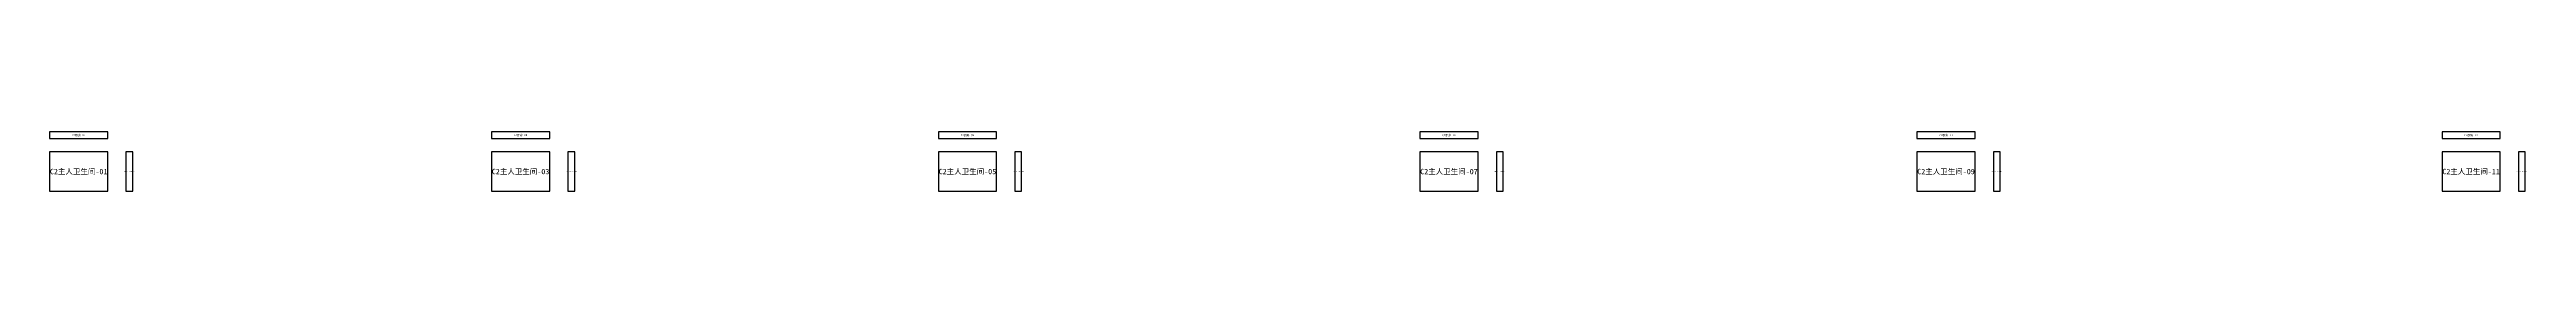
# Model space of a CAD drawing. Header units: inches. Extents: x 44145 to 132907, y -98283 to 21892.
# Drawn here: x 44748 to 81763, y -53754 to -52868 of the extents above; entities that cross this region are included whole.
import ezdxf
from ezdxf.enums import TextEntityAlignment as Align

# ---------------------------------------------------------------- set-up
doc = ezdxf.new("R2010")
doc.units = ezdxf.units.IN
doc.layers.add('NUMBERS', color=7, linetype='Continuous')
doc.layers.add('OUTER', color=7, linetype='Continuous')

msp = doc.modelspace()

# ---------------------------------------------------------------- linework, layer by layer
at = {"layer": 'OUTER'}
for points in [[(44748, -52969), (45618, -52969), (45618, -52868), (44748, -52868), (44748, -52969)], [(51352, -52969), (52222, -52969), (52222, -52868), (51352, -52868), (51352, -52969)], [(58030, -52969), (58900, -52969), (58900, -52868), (58030, -52868), (58030, -52969)], [(65226, -52969), (66096, -52969), (66096, -52868), (65226, -52868), (65226, -52969)], [(72655, -52969), (73524, -52969), (73524, -52868), (72655, -52868), (72655, -52969)], [(80501, -52969), (81371, -52969), (81371, -52868), (80501, -52868), (80501, -52969)], [(44748, -53754), (45618, -53754), (45618, -53165), (44748, -53165), (44748, -53754)], [(45890, -53754), (45992, -53754), (45992, -53165), (45890, -53165), (45890, -53754)], [(51352, -53754), (52222, -53754), (52222, -53165), (51352, -53165), (51352, -53754)], [(52495, -53754), (52596, -53754), (52596, -53165), (52495, -53165), (52495, -53754)], [(58030, -53754), (58900, -53754), (58900, -53165), (58030, -53165), (58030, -53754)], [(59172, -53754), (59274, -53754), (59274, -53165), (59172, -53165), (59172, -53754)], [(65226, -53754), (66096, -53754), (66096, -53165), (65226, -53165), (65226, -53754)], [(66369, -53754), (66470, -53754), (66470, -53165), (66369, -53165), (66369, -53754)], [(72655, -53754), (73524, -53754), (73524, -53165), (72655, -53165), (72655, -53754)], [(73797, -53754), (73899, -53754), (73899, -53165), (73797, -53165), (73797, -53754)], [(80501, -53754), (81371, -53754), (81371, -53165), (80501, -53165), (80501, -53754)], [(81643, -53754), (81745, -53754), (81745, -53165), (81643, -53165), (81643, -53754)]]:
    msp.add_lwpolyline(points, dxfattribs=at)

# ---------------------------------------------------------------- texts
at = {"layer": 'NUMBERS'}
for s, height, p in [('C2厨房-07', 30, (45183, -52918)), ('C2厨房-08', 30, (51787, -52918)), ('C2厨房-09', 30, (58465, -52918)), ('C2厨房-10', 30, (65661, -52918)), ('C2厨房-11', 30, (73089, -52918)), ('C2厨房-12', 30, (80936, -52918)), ('C2主人卫生间-01', 80, (45183, -53460)), ('C2主人卫生间-02', 14.1, (45941, -53460)), ('C2主人卫生间-03', 80, (51787, -53460)), ('C2主人卫生间-04', 14.1, (52545, -53460)), ('C2主人卫生间-05', 80, (58465, -53460)), ('C2主人卫生间-06', 14.1, (59223, -53460)), ('C2主人卫生间-07', 80, (65661, -53460)), ('C2主人卫生间-08', 14.1, (66419, -53460)), ('C2主人卫生间-09', 80, (73089, -53460)), ('C2主人卫生间-10', 14.1, (73848, -53460)), ('C2主人卫生间-11', 80, (80936, -53460)), ('C2主人卫生间-12', 14.1, (81694, -53460))]:
    msp.add_text(s, height=height, dxfattribs=at).set_placement(p, align=Align.MIDDLE_CENTER)

doc.saveas('drawing.dxf')
